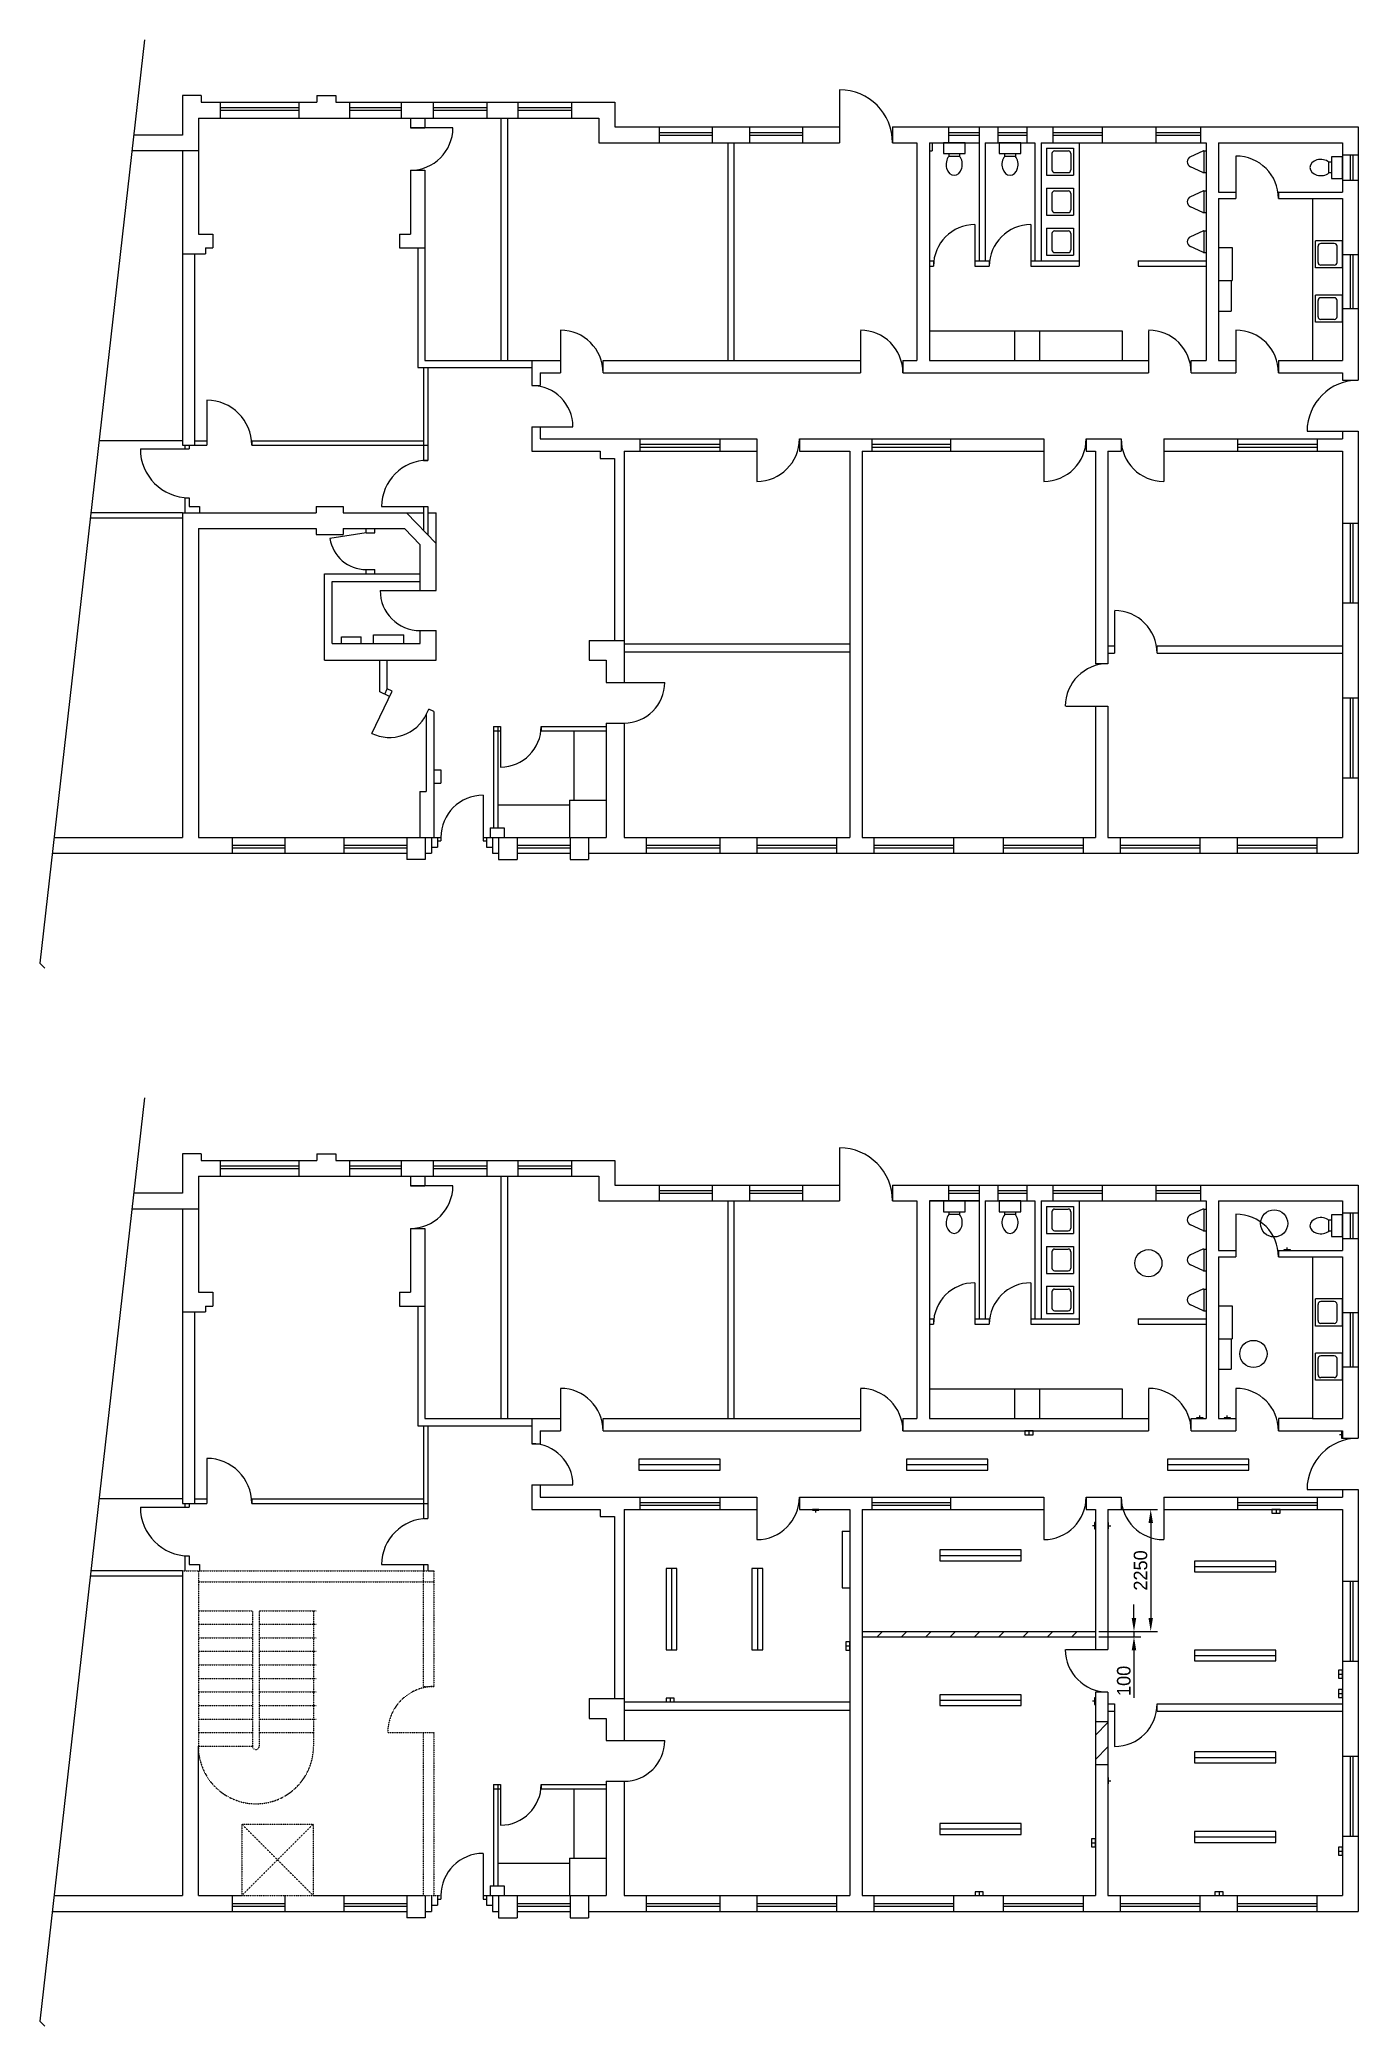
# Model space of a CAD drawing. Header units: millimetres. Extents: x 832 to 25157, y 2811 to 39455.
import ezdxf

# ---------------------------------------------------------------- set-up
doc = ezdxf.new("R2010")
doc.units = ezdxf.units.MM
doc.linetypes.add('DASH1', pattern=[3, 1.5, -1.5])
for name, color, linetype in [("ARCH'S", 5, 'DASH1'), ('Existg', 7, 'Continuous'), ('Mods', 1, 'Continuous')]:
    doc.layers.add(name, color=color, linetype=linetype)
doc.dimstyles.new('ISO-25', dxfattribs={"dimscale": 100, "dimtxt": 2.5, "dimasz": 2.5, "dimexe": 1.25, "dimexo": 0.625, "dimtad": 1, "dimtxsty": 'Standard', "dimcen": 2.5, "dimadec": 0, "dimazin": 0, "dimtfac": 1, "dimtmove": 0, "dimatfit": 3, "dimfxl": 0, "dimarcsym": 0})

msp = doc.modelspace()

# ---------------------------------------------------------------- blocks, each defined once
blk = doc.blocks.new('*D5')
at = {"color": 0, "lineweight": -2}
for p, q in [((20599, 12344), (21453, 12344)), ((21328, 12094), (21328, 10344)), ((20370, 10094), (21453, 10094))]:
    blk.add_line(p, q, dxfattribs=at)
at = {"color": 0}
for points in [[(21287, 12094), (21370, 12094), (21328, 12344)], [(21287, 10344), (21370, 10344), (21328, 10094)]]:
    blk.add_solid(points, dxfattribs=at)
at = {"layer": 'Defpoints', "color": 0}
for p in [(20536, 12344), (20307, 10094), (21328, 10094)]:
    blk.add_point(p, dxfattribs=at)
at = {"color": 0, "insert": (21141, 11219), "char_height": 250, "attachment_point": 5, "rotation": 90}
blk.add_mtext('2250', dxfattribs=at)
blk = doc.blocks.new('*D6')
at = {"color": 0, "lineweight": -2}
for p, q in [((21019, 10344), (21019, 10594)), ((20370, 10094), (21144, 10094)), ((20370, 9994), (21144, 9994)), ((21019, 10094), (21019, 9994)), ((21019, 9744), (21019, 8869))]:
    blk.add_line(p, q, dxfattribs=at)
at = {"color": 0}
for points in [[(20977, 10344), (21061, 10344), (21019, 10094)], [(20977, 9744), (21061, 9744), (21019, 9994)]]:
    blk.add_solid(points, dxfattribs=at)
at = {"layer": 'Defpoints', "color": 0}
for p in [(20307, 10094), (20307, 9994), (21019, 9994)]:
    blk.add_point(p, dxfattribs=at)
at = {"color": 0, "insert": (20832, 9182), "char_height": 250, "attachment_point": 5, "rotation": 90}
blk.add_mtext('100', dxfattribs=at)

# ---------------------------------------------------------------- dimensions: what is measured, and where the dimension line sits
for base, p1, p2, picture, middle in [((21328.341, 10094.233), (20536.187, 12344.233), (20307.187, 10094.233), '*D5', (21140.841, 11219.233)), ((21019.018, 9994.233), (20307.187, 10094.233), (20307.187, 9994.233), '*D6', (20831.518, 9181.733))]:
    dim = msp.add_linear_dim(base=base, p1=p1, p2=p2, angle=90, dimstyle='ISO-25')
    dim.commit()
    dim.dimension.update_dxf_attribs({"geometry": picture, "text_midpoint": middle})

# ---------------------------------------------------------------- hatches: boundary and pattern name
at = {"layer": 'Mods'}
h = msp.add_hatch(dxfattribs=at)
h.set_pattern_fill('ANSI31', color=256, scale=100, style=0)
h.paths.add_polyline_path([(16003.187, 10094.233), (20307.187, 10094.233), (20307.187, 9994.233), (16003.187, 9994.233)])
h = msp.add_hatch(dxfattribs=at)
h.set_pattern_fill('ANSI31', color=256, scale=100, style=0)
h.paths.add_polyline_path([(20536.187, 8425.733), (20307.187, 8425.733), (20307.187, 7640.733), (20536.187, 7640.733)])

# ---------------------------------------------------------------- linework, layer by layer
for p, q in [((2766.935, 39454.995), (831.975, 22422.039)), ((15588.187, 38532.08), (15588.187, 37554.08)), ((3813.187, 38425.08), (3466.187, 38425.08)), ((3466.187, 38425.08), (3466.187, 37695.08)), ((3813.187, 38425.08), (3813.187, 38303.08)), ((3813.187, 38303.08), (5945.187, 38303.08)), ((4159.187, 38303.08), (4159.187, 38011.08)), ((4159.187, 38203.08), (5609.187, 38203.08)), ((4159.187, 38153.08), (5609.187, 38153.08)), ((5609.187, 38303.08), (5609.187, 38011.08)), ((5945.187, 38425.08), (6295.187, 38425.08)), ((5945.187, 38425.08), (5945.187, 38303.08)), ((6295.187, 38425.08), (6295.187, 38303.08)), ((6295.187, 38303.08), (11441.187, 38303.08)), ((6544.187, 38303.08), (6544.187, 38011.08)), ((6544.187, 38203.08), (7499.187, 38203.08)), ((6544.187, 38153.08), (7499.187, 38153.08)), ((7499.187, 38303.08), (7499.187, 38011.08)), ((8088.187, 38303.08), (8088.187, 38011.08)), ((8088.187, 38203.08), (9078.187, 38203.08)), ((8088.187, 38153.08), (9078.187, 38153.08)), ((9078.187, 38303.08), (9078.187, 38011.08)), ((9651.187, 38303.08), (9651.187, 38011.08)), ((9651.187, 38203.08), (10641.187, 38203.08)), ((9651.187, 38153.08), (10641.187, 38153.08)), ((10641.187, 38303.08), (10641.187, 38011.08)), ((11441.187, 38303.08), (11441.187, 37846.08)), ((3758.187, 38011.08), (11149.187, 38011.08)), ((3758.187, 38011.08), (3758.187, 35871.08)), ((7669.187, 38011.08), (7669.187, 37831.08)), ((8454.187, 37831.08), (7669.187, 37831.08)), ((7669.187, 37831.08), (7938.187, 37831.08)), ((7938.187, 38011.08), (7938.187, 37831.08)), ((9338.187, 38011.08), (9338.187, 33541.08)), ((9459.187, 38011.08), (9459.187, 33541.08)), ((11149.187, 38011.08), (11149.187, 37554.08)), ((11441.187, 37846.08), (15588.187, 37846.08)), ((12262.187, 37846.08), (12262.187, 37554.08)), ((12262.187, 37746.08), (13240.187, 37746.08)), ((13240.187, 37846.08), (13240.187, 37554.08)), ((13925.187, 37846.08), (13925.187, 37554.08)), ((13925.187, 37746.08), (14903.187, 37746.08)), ((14903.187, 37846.08), (14903.187, 37554.08)), ((16566.187, 37846.08), (25157.187, 37846.08)), ((16566.187, 37846.08), (16566.187, 37554.08)), ((17600.187, 37846.08), (17600.187, 37554.08)), ((17600.187, 37746.08), (18160.187, 37746.08)), ((18160.187, 37846.08), (18160.187, 35379.08)), ((18505.187, 37846.08), (18505.187, 37554.08)), ((18505.187, 37746.08), (19040.187, 37746.08)), ((19040.187, 37846.08), (19040.187, 37554.08)), ((19520.187, 37846.08), (19520.187, 37554.08)), ((19520.187, 37746.08), (20435.187, 37746.08)), ((20435.187, 37846.08), (20435.187, 37554.08)), ((21420.187, 37846.08), (21420.187, 37554.08)), ((21420.187, 37746.08), (22245.187, 37746.08)), ((22245.187, 37846.08), (22245.187, 37554.08)), ((25157.187, 37846.08), (25157.187, 33177.08)), ((3758.187, 37403.08), (2533.836, 37403.08)), ((3466.187, 37695.08), (2567.007, 37695.08)), ((3466.187, 37403.08), (3466.187, 31976.08)), ((11149.187, 37554.08), (15588.187, 37554.08)), ((12262.187, 37696.08), (13240.187, 37696.08)), ((13525.687, 37554.08), (13525.687, 33541.08)), ((13639.687, 37554.08), (13639.687, 33541.08)), ((13925.187, 37696.08), (14903.187, 37696.08)), ((16566.187, 37554.08), (17016.187, 37554.08)), ((17016.187, 37554.08), (17016.187, 33541.08)), ((17245.187, 37554.08), (17245.187, 33541.08)), ((17245.187, 37554.08), (18160.187, 37554.08)), ((17245.187, 37404.08), (17295.187, 37404.08)), ((17295.187, 37554.08), (17295.187, 37404.08)), ((17902.687, 37554.08), (17502.687, 37554.08)), ((17502.687, 37554.08), (17502.687, 37354.08)), ((17600.187, 37696.08), (18160.187, 37696.08)), ((17902.687, 37354.08), (17902.687, 37554.08)), ((18275.187, 37554.08), (18275.187, 35379.08)), ((18275.187, 37554.08), (19190.187, 37554.08)), ((18505.187, 37696.08), (19040.187, 37696.08)), ((18932.687, 37554.08), (18532.687, 37554.08)), ((18532.687, 37554.08), (18532.687, 37354.08)), ((18932.687, 37354.08), (18932.687, 37554.08)), ((19190.187, 37554.08), (19190.187, 35379.08)), ((19305.187, 37554.08), (22350.187, 37554.08)), ((19305.187, 37554.08), (19305.187, 35379.08)), ((19405.187, 37454.08), (19905.187, 37454.08)), ((19405.187, 37454.08), (19405.187, 36954.08)), ((19520.187, 37696.08), (20435.187, 37696.08)), ((19555.187, 37404.08), (19805.187, 37404.08)), ((19905.187, 37454.08), (19905.187, 36954.08)), ((20005.187, 37554.08), (20005.187, 35279.08)), ((21420.187, 37696.08), (22245.187, 37696.08)), ((22290.377, 37399.652), (22059.043, 37295.224)), ((22310.949, 37404.08), (22310.949, 37004.08)), ((22310.949, 37404.08), (22350.187, 37404.08)), ((22350.187, 37554.08), (22350.187, 33541.08)), ((22579.187, 37554.08), (24865.187, 37554.08)), ((22579.187, 37554.08), (22579.187, 36640.08)), ((24865.187, 37554.08), (24865.187, 36640.08)), ((7669.187, 37046.08), (7669.187, 35871.08)), ((7669.187, 37046.08), (7938.187, 37046.08)), ((7938.187, 37046.08), (7938.187, 33541.08)), ((17502.687, 37354.08), (17902.687, 37354.08)), ((17602.687, 37354.08), (17602.687, 37304.08)), ((17802.687, 37304.08), (17602.687, 37304.08)), ((17802.687, 37354.08), (17802.687, 37304.08)), ((18532.687, 37354.08), (18932.687, 37354.08)), ((18632.687, 37354.08), (18632.687, 37304.08)), ((18832.687, 37304.08), (18632.687, 37304.08)), ((18832.687, 37354.08), (18832.687, 37304.08)), ((19505.187, 37354.08), (19505.187, 37054.08)), ((19855.187, 37354.08), (19855.187, 37054.08)), ((22290.377, 37008.508), (22059.043, 37112.936)), ((22350.187, 37354.08), (22350.187, 37054.08)), ((22350.187, 37304.08), (22350.187, 37104.08)), ((22900.187, 37310.08), (22900.187, 36525.08)), ((24665.187, 37197.08), (24615.187, 37197.08)), ((24615.187, 36997.08), (24615.187, 37197.08)), ((24865.187, 37297.08), (24665.187, 37297.08)), ((24665.187, 37297.08), (24665.187, 36897.08)), ((24865.187, 37332.08), (25157.187, 37332.08)), ((24865.187, 36897.08), (24865.187, 37297.08)), ((25007.187, 37332.08), (25007.187, 36862.08)), ((25057.187, 37332.08), (25057.187, 36862.08)), ((19405.187, 36954.08), (19905.187, 36954.08)), ((19405.187, 36716.58), (19405.187, 36216.58)), ((19405.187, 36716.58), (19905.187, 36716.58)), ((19555.187, 37004.08), (19805.187, 37004.08)), ((19555.187, 36666.58), (19805.187, 36666.58)), ((19905.187, 36716.58), (19905.187, 36216.58)), ((22290.377, 36662.152), (22059.043, 36557.724)), ((22310.949, 37004.08), (22350.187, 37004.08)), ((22310.949, 36666.58), (22310.949, 36266.58)), ((22310.949, 36666.58), (22350.187, 36666.58)), ((24665.187, 36997.08), (24615.187, 36997.08)), ((24665.187, 36897.08), (24865.187, 36897.08)), ((24865.187, 36862.08), (25157.187, 36862.08)), ((19505.187, 36616.58), (19505.187, 36316.58)), ((19855.187, 36616.58), (19855.187, 36316.58)), ((22290.377, 36271.008), (22059.043, 36375.436)), ((22350.187, 36616.58), (22350.187, 36316.58)), ((22579.187, 36640.08), (22900.187, 36640.08)), ((22579.187, 36525.08), (22579.187, 33541.08)), ((22579.187, 36525.08), (22900.187, 36525.08)), ((23685.187, 36640.08), (24865.187, 36640.08)), ((23685.187, 36640.08), (23685.187, 36525.08)), ((23685.187, 36525.08), (24865.187, 36525.08)), ((24315.187, 36525.08), (24315.187, 33541.08)), ((24865.187, 36525.08), (24865.187, 33541.08)), ((18085.187, 36044.08), (18085.187, 35279.08)), ((19115.187, 36044.08), (19115.187, 35279.08)), ((19405.187, 36216.58), (19905.187, 36216.58)), ((19405.187, 35979.08), (19905.187, 35979.08)), ((19405.187, 35979.08), (19405.187, 35479.08)), ((19555.187, 36266.58), (19805.187, 36266.58)), ((19555.187, 35929.08), (19805.187, 35929.08)), ((19905.187, 35979.08), (19905.187, 35479.08)), ((22290.377, 35924.652), (22059.043, 35820.224)), ((22310.949, 36266.58), (22350.187, 36266.58)), ((22310.949, 35929.08), (22310.949, 35529.08)), ((22310.949, 35929.08), (22350.187, 35929.08)), ((3758.187, 35871.08), (4028.187, 35871.08)), ((3893.187, 35616.08), (4028.187, 35616.08)), ((3893.187, 35616.08), (3893.187, 35506.08)), ((4028.187, 35871.08), (4028.187, 35616.08)), ((7469.187, 35871.08), (7669.187, 35871.08)), ((7469.187, 35871.08), (7469.187, 35616.08)), ((7469.187, 35616.08), (7938.187, 35616.08)), ((7809.187, 35616.08), (7809.187, 33406.08)), ((19505.187, 35879.08), (19505.187, 35579.08)), ((19855.187, 35879.08), (19855.187, 35579.08)), ((22290.377, 35533.508), (22059.043, 35637.936)), ((22350.187, 35879.08), (22350.187, 35579.08)), ((22579.187, 35621.08), (22829.187, 35621.08)), ((22829.187, 35621.08), (22829.187, 35011.08)), ((24865.187, 35746.08), (24365.187, 35746.08)), ((24365.187, 35246.08), (24365.187, 35746.08)), ((24415.187, 35346.08), (24415.187, 35646.08)), ((24715.187, 35696.08), (24465.187, 35696.08)), ((24765.187, 35346.08), (24765.187, 35646.08)), ((24865.187, 35246.08), (24865.187, 35746.08)), ((3466.187, 35506.08), (3893.187, 35506.08)), ((3688.187, 35506.08), (3688.187, 31976.08)), ((17245.187, 35379.08), (17320.187, 35379.08)), ((17245.187, 35279.08), (17320.187, 35279.08)), ((17320.187, 35379.08), (17320.187, 35279.08)), ((18085.187, 35379.08), (18350.187, 35379.08)), ((18085.187, 35279.08), (18350.187, 35279.08)), ((18350.187, 35379.08), (18350.187, 35279.08)), ((19115.187, 35379.08), (20005.187, 35379.08)), ((19115.187, 35279.08), (20005.187, 35279.08)), ((19405.187, 35479.08), (19905.187, 35479.08)), ((19555.187, 35529.08), (19805.187, 35529.08)), ((21095.187, 35379.08), (22350.187, 35379.08)), ((21095.187, 35379.08), (21095.187, 35279.08)), ((21095.187, 35279.08), (22350.187, 35279.08)), ((22310.949, 35529.08), (22350.187, 35529.08)), ((24865.187, 35246.08), (24365.187, 35246.08)), ((24715.187, 35296.08), (24465.187, 35296.08)), ((24865.187, 35496.08), (25157.187, 35496.08)), ((25007.187, 35496.08), (25007.187, 34496.08)), ((25057.187, 35496.08), (25057.187, 34496.08)), ((22579.187, 35011.08), (22829.187, 35011.08)), ((22814.187, 35011.08), (22814.187, 34451.08)), ((22579.187, 34451.08), (22814.187, 34451.08)), ((24865.187, 34746.08), (24365.187, 34746.08)), ((24365.187, 34246.08), (24365.187, 34746.08)), ((24415.187, 34346.08), (24415.187, 34646.08)), ((24715.187, 34696.08), (24465.187, 34696.08)), ((24765.187, 34346.08), (24765.187, 34646.08)), ((24865.187, 34246.08), (24865.187, 34746.08)), ((24865.187, 34496.08), (25157.187, 34496.08)), ((10439.187, 34097.08), (10439.187, 33312.08)), ((15971.187, 34086.08), (15971.187, 33312.08)), ((17245.187, 34086.08), (20800.187, 34086.08)), ((18815.187, 34086.08), (18815.187, 33541.08)), ((19275.187, 34086.08), (19275.187, 33541.08)), ((20800.187, 34086.08), (20800.187, 33541.08)), ((21290.187, 34086.08), (21290.187, 33312.08)), ((22900.187, 34097.08), (22900.187, 33312.08)), ((24865.187, 34246.08), (24365.187, 34246.08)), ((24715.187, 34296.08), (24465.187, 34296.08)), ((7809.187, 33406.08), (9909.187, 33406.08)), ((7909.187, 33406.08), (7909.187, 31696.08)), ((7938.187, 33541.08), (10439.187, 33541.08)), ((7989.187, 33406.08), (7989.187, 31696.08)), ((9909.187, 33541.08), (9909.187, 33076.08)), ((9909.187, 33406.08), (9909.187, 33076.08)), ((10439.187, 33541.08), (10439.187, 33312.08)), ((11224.187, 33541.08), (15971.187, 33541.08)), ((11224.187, 33312.08), (11224.187, 33541.08)), ((16756.187, 33541.08), (17016.187, 33541.08)), ((16756.187, 33541.08), (16756.187, 33312.08)), ((17245.187, 33541.08), (21290.187, 33541.08)), ((22075.187, 33541.08), (22350.187, 33541.08)), ((22075.187, 33312.08), (22075.187, 33541.08)), ((22579.187, 33541.08), (22900.187, 33541.08)), ((23685.187, 33541.08), (24865.187, 33541.08)), ((23685.187, 33541.08), (23685.187, 33312.08)), ((9909.187, 33076.08), (10065.187, 33076.08)), ((10065.187, 33312.08), (10439.187, 33312.08)), ((10065.187, 33312.08), (10065.187, 33076.08)), ((11224.187, 33312.08), (15971.187, 33312.08)), ((16756.187, 33312.08), (21290.187, 33312.08)), ((22075.187, 33312.08), (22900.187, 33312.08)), ((23685.187, 33312.08), (24865.187, 33312.08)), ((24865.187, 33312.08), (24865.187, 33177.08)), ((24865.187, 33177.08), (25157.187, 33177.08)), ((3913.187, 32806.08), (3913.187, 31976.08)), ((9909.187, 32316.08), (10669.187, 32316.08)), ((9909.187, 32316.08), (9909.187, 32092.08)), ((10065.187, 32316.08), (10065.187, 32092.08)), ((3466.187, 32056.08), (1926.412, 32056.08)), ((2688.187, 31906.08), (3588.187, 31906.08)), ((3466.187, 31976.08), (3913.187, 31976.08)), ((3508.187, 31976.08), (3508.187, 31906.08)), ((3588.187, 31976.08), (3588.187, 31906.08)), ((3688.187, 32056.08), (3913.187, 32056.08)), ((4743.187, 32056.08), (7909.187, 32056.08)), ((4743.187, 32056.08), (4743.187, 31976.08)), ((4743.187, 31976.08), (7989.187, 31976.08)), ((9909.187, 32092.08), (9909.187, 31863.08)), ((10065.187, 32092.08), (14061.187, 32092.08)), ((11903.187, 32092.08), (11903.187, 31863.08)), ((11903.187, 31992.08), (13376.187, 31992.08)), ((11903.187, 31942.08), (13376.187, 31942.08)), ((13376.187, 32092.08), (13376.187, 31863.08)), ((14061.187, 32092.08), (14061.187, 31307.08)), ((14061.187, 32092.08), (14061.187, 31863.08)), ((14846.187, 32092.08), (19353.187, 32092.08)), ((14846.187, 32092.08), (14846.187, 31863.08)), ((16183.187, 32092.08), (16183.187, 31863.08)), ((16183.187, 31992.08), (17633.187, 31992.08)), ((16183.187, 31942.08), (17633.187, 31942.08)), ((17633.187, 32092.08), (17633.187, 31863.08)), ((19353.187, 32092.08), (19353.187, 31307.08)), ((19353.187, 32092.08), (19353.187, 31863.08)), ((20138.187, 32092.08), (20782.187, 32092.08)), ((20138.187, 32092.08), (20138.187, 31863.08)), ((20782.187, 32092.08), (20782.187, 31863.08)), ((21567.187, 32092.08), (24865.187, 32092.08)), ((21567.187, 32092.08), (21567.187, 31307.08)), ((22927.187, 32092.08), (22927.187, 31863.08)), ((22927.187, 31992.08), (24400.187, 31992.08)), ((22927.187, 31942.08), (24400.187, 31942.08)), ((24212.187, 32232.08), (25157.187, 32232.08)), ((24400.187, 32092.08), (24400.187, 31863.08)), ((24865.187, 32232.08), (24865.187, 32092.08)), ((25157.187, 32232.08), (25157.187, 24447.58)), ((7909.187, 31696.08), (7989.187, 31696.08)), ((9909.187, 31863.08), (11169.187, 31863.08)), ((11169.187, 31863.08), (11169.187, 31733.08)), ((11169.187, 31733.08), (11438.187, 31733.08)), ((11438.187, 31733.08), (11438.187, 28374.58)), ((11613.187, 31863.08), (14061.187, 31863.08)), ((11613.187, 31863.08), (11613.187, 27599.58)), ((14846.187, 31863.08), (15774.187, 31863.08)), ((15774.187, 31863.08), (15774.187, 24739.58)), ((16003.187, 31863.08), (16003.187, 24739.58)), ((16003.187, 31863.08), (19353.187, 31863.08)), ((20138.187, 31863.08), (20307.187, 31863.08)), ((20307.187, 31863.08), (20307.187, 27944.58)), ((20536.187, 31863.08), (20536.187, 27944.58)), ((20536.187, 31863.08), (20782.187, 31863.08)), ((21567.187, 31863.08), (24865.187, 31863.08)), ((24865.187, 31863.08), (24865.187, 24739.58)), ((3508.187, 31006.08), (3508.187, 30731.08)), ((3508.187, 31006.08), (3588.187, 31006.08)), ((3588.187, 31006.08), (3588.187, 30846.08)), ((3588.187, 30846.08), (3778.187, 30846.08)), ((3778.187, 30846.08), (3778.187, 30731.08)), ((5929.187, 30846.08), (6429.187, 30846.08)), ((5929.187, 30846.08), (5929.187, 30731.08)), ((6429.187, 30846.08), (6429.187, 30731.08)), ((7139.187, 30846.08), (7989.187, 30846.08)), ((7909.187, 30846.08), (7909.187, 30406.86)), ((7989.187, 30846.08), (7989.187, 30323.19)), ((3466.187, 30631.08), (1764.53, 30631.08)), ((3466.187, 30731.08), (1775.89, 30731.08)), ((3466.187, 30731.08), (5929.187, 30731.08)), ((3466.187, 30731.08), (3466.187, 24739.58)), ((3758.187, 30439.08), (5929.187, 30439.08)), ((3758.187, 30439.08), (3758.187, 24739.58)), ((5929.187, 30439.08), (5929.187, 30331.08)), ((6429.187, 30731.08), (7909.187, 30731.08)), ((6429.187, 30439.08), (7564.187, 30439.08)), ((6429.187, 30439.08), (6429.187, 30331.08)), ((6854.187, 30359.08), (6854.187, 30439.08)), ((7014.187, 30359.08), (7014.187, 30439.08)), ((7852.187, 30137.869), (7564.187, 30439.08)), ((8144.187, 30161.08), (7599.187, 30731.08)), ((7989.187, 30731.08), (8144.187, 30731.08)), ((8144.187, 29296.08), (8144.187, 30731.08)), ((24865.187, 30538.08), (25157.187, 30538.08)), ((25007.187, 30538.08), (25007.187, 29065.08)), ((25057.187, 30538.08), (25057.187, 29065.08)), ((5929.187, 30331.08), (6429.187, 30331.08)), ((6854.187, 30359.08), (6184.168, 30255.352)), ((6854.187, 30359.08), (7014.187, 30359.08)), ((7852.187, 29296.08), (7852.187, 30137.869)), ((6084.187, 28009.58), (6084.187, 29601.08)), ((6084.187, 29601.08), (7852.187, 29601.08)), ((6224.187, 28318.08), (6224.187, 29461.08)), ((6224.187, 29461.08), (7852.187, 29461.08)), ((6854.187, 29681.08), (7014.187, 29681.08)), ((6854.187, 29601.08), (6854.187, 29681.08)), ((7014.187, 29601.08), (7014.187, 29681.08)), ((7112.187, 29296.08), (8144.187, 29296.08)), ((24865.187, 29065.08), (25157.187, 29065.08)), ((20661.187, 28913.58), (20661.187, 28139.58)), ((6224.187, 28318.08), (7852.187, 28318.08)), ((6402.187, 28318.08), (6402.187, 28443.08)), ((6402.187, 28443.08), (6762.187, 28443.08)), ((6762.187, 28318.08), (6762.187, 28443.08)), ((6992.187, 28318.08), (6992.187, 28478.08)), ((6992.187, 28478.08), (7552.187, 28478.08)), ((7552.187, 28318.08), (7552.187, 28478.08)), ((7852.187, 28556.08), (8144.187, 28556.08)), ((7852.187, 28318.08), (7852.187, 28556.08)), ((8144.187, 28009.58), (8144.187, 28556.08)), ((10968.187, 28374.58), (11613.187, 28374.58)), ((10968.187, 28374.58), (10968.187, 28009.58)), ((11613.187, 28313.08), (15774.187, 28313.08)), ((20536.187, 28275.08), (20661.187, 28275.08)), ((20661.187, 28275.08), (20661.187, 28139.58)), ((21446.187, 28275.08), (24865.187, 28275.08)), ((21446.187, 28139.58), (21446.187, 28275.08)), ((6084.187, 28009.58), (8144.187, 28009.58)), ((7104.187, 27426.08), (7104.187, 28009.58)), ((7244.187, 27481.08), (7244.187, 28009.58)), ((10968.187, 28009.58), (11283.187, 28009.58)), ((11283.187, 28009.58), (11283.187, 27599.58)), ((11613.187, 28163.08), (15774.187, 28163.08)), ((20536.187, 27944.58), (20307.187, 27944.58)), ((20536.187, 28139.58), (20661.187, 28139.58)), ((21446.187, 28139.58), (24865.187, 28139.58)), ((11283.187, 27599.58), (12363.187, 27599.58)), ((6957.547, 26660.701), (7334.167, 27437.451)), ((7285.927, 27337.96), (7104.187, 27426.08)), ((7195.947, 27381.589), (7244.187, 27481.08)), ((7334.167, 27437.451), (7244.187, 27481.08)), ((19762.187, 27159.58), (20536.187, 27159.58)), ((20307.187, 27159.58), (20536.187, 27159.58)), ((20307.187, 27159.58), (20307.187, 24739.58)), ((20536.187, 27159.58), (20536.187, 24739.58)), ((24865.187, 27312.58), (25157.187, 27312.58)), ((25007.187, 27312.58), (25007.187, 25839.58)), ((25057.187, 27312.58), (25057.187, 25839.58)), ((7963.187, 27009.58), (8011.426, 27109.071)), ((7963.187, 27009.58), (7963.187, 25589.58)), ((8103.187, 27064.58), (8011.426, 27109.071)), ((8103.187, 27064.58), (8103.187, 24739.58)), ((9203.187, 26789.58), (9203.187, 24919.58)), ((9203.187, 26789.58), (9333.187, 26789.58)), ((9283.187, 26789.58), (9283.187, 24919.58)), ((9333.187, 26789.58), (9333.187, 26039.58)), ((10083.187, 26789.58), (11283.187, 26789.58)), ((10083.187, 26789.58), (10083.187, 26709.58)), ((11283.187, 26849.58), (11283.187, 24739.58)), ((11283.187, 26849.58), (11613.187, 26849.58)), ((11613.187, 26849.58), (11613.187, 24739.58)), ((9203.187, 26709.58), (9333.187, 26709.58)), ((10083.187, 26709.58), (11283.187, 26709.58)), ((10683.187, 26709.58), (10683.187, 25429.58)), ((8103.187, 25984.58), (8233.187, 25984.58)), ((8103.187, 25739.58), (8233.187, 25739.58)), ((8233.187, 25984.58), (8233.187, 25739.58)), ((24865.187, 25839.58), (25157.187, 25839.58)), ((7843.187, 25589.58), (7843.187, 24739.58)), ((7843.187, 25589.58), (7963.187, 25589.58)), ((9013.187, 25519.58), (9013.187, 24677.58)), ((9283.187, 25339.58), (10603.187, 25339.58)), ((10603.187, 25429.58), (11283.187, 25429.58)), ((10603.187, 25429.58), (10603.187, 24739.58)), ((9143.187, 24919.58), (9398.187, 24919.58)), ((9143.187, 24919.58), (9143.187, 24739.58)), ((9398.187, 24919.58), (9398.187, 24739.58)), ((1095.25, 24739.58), (3466.187, 24739.58)), ((3758.187, 24739.58), (8233.187, 24739.58)), ((4383.187, 24739.58), (4383.187, 24447.58)), ((4383.187, 24597.58), (5353.187, 24597.58)), ((5353.187, 24739.58), (5353.187, 24447.58)), ((6443.187, 24739.58), (6443.187, 24447.58)), ((6443.187, 24597.58), (7603.187, 24597.58)), ((7603.187, 24739.58), (7603.187, 24332.58)), ((7943.187, 24739.58), (7943.187, 24332.58)), ((8058.187, 24739.58), (8058.187, 24447.58)), ((8058.187, 24562.58), (8173.187, 24562.58)), ((8173.187, 24739.58), (8173.187, 24562.58)), ((8173.187, 24677.58), (8233.187, 24677.58)), ((8233.187, 24739.58), (8233.187, 24677.58)), ((9013.187, 24739.58), (11283.187, 24739.58)), ((9013.187, 24677.58), (9073.187, 24677.58)), ((9073.187, 24739.58), (9073.187, 24562.58)), ((9073.187, 24562.58), (9183.187, 24562.58)), ((9183.187, 24739.58), (9183.187, 24447.58)), ((9298.187, 24739.58), (9298.187, 24332.58)), ((9638.187, 24739.58), (9638.187, 24332.58)), ((9638.187, 24597.58), (10618.187, 24597.58)), ((10618.187, 24739.58), (10618.187, 24332.58)), ((10958.187, 24739.58), (10958.187, 24332.58)), ((11613.187, 24739.58), (15774.187, 24739.58)), ((12018.187, 24739.58), (12018.187, 24447.58)), ((12018.187, 24597.58), (13376.187, 24597.58)), ((13376.187, 24739.58), (13376.187, 24447.58)), ((14061.187, 24739.58), (14061.187, 24447.58)), ((14061.187, 24597.58), (15534.187, 24597.58)), ((15534.187, 24739.58), (15534.187, 24447.58)), ((16003.187, 24739.58), (20307.187, 24739.58)), ((16219.187, 24739.58), (16219.187, 24447.58)), ((16219.187, 24597.58), (17692.187, 24597.58)), ((17692.187, 24739.58), (17692.187, 24447.58)), ((18606.187, 24739.58), (18606.187, 24447.58)), ((18606.187, 24597.58), (20079.187, 24597.58)), ((20079.187, 24739.58), (20079.187, 24447.58)), ((20536.187, 24739.58), (24865.187, 24739.58)), ((20764.187, 24739.58), (20764.187, 24447.58)), ((20764.187, 24597.58), (22237.187, 24597.58)), ((22237.187, 24739.58), (22237.187, 24447.58)), ((22922.187, 24739.58), (22922.187, 24447.58)), ((22922.187, 24597.58), (24395.187, 24597.58)), ((24395.187, 24739.58), (24395.187, 24447.58)), ((1062.079, 24447.58), (7603.187, 24447.58)), ((4383.187, 24547.58), (5353.187, 24547.58)), ((6443.187, 24547.58), (7603.187, 24547.58)), ((7943.187, 24332.58), (7603.187, 24332.58)), ((7943.187, 24447.58), (8058.187, 24447.58)), ((9183.187, 24447.58), (9298.187, 24447.58)), ((9298.187, 24332.58), (9638.187, 24332.58)), ((9638.187, 24547.58), (10618.187, 24547.58)), ((9638.187, 24447.58), (10618.187, 24447.58)), ((10618.187, 24332.58), (10958.187, 24332.58)), ((10958.187, 24447.58), (25157.187, 24447.58)), ((12018.187, 24547.58), (13376.187, 24547.58)), ((14061.187, 24547.58), (15534.187, 24547.58)), ((16219.187, 24547.58), (17692.187, 24547.58)), ((18606.187, 24547.58), (20079.187, 24547.58)), ((20764.187, 24547.58), (22237.187, 24547.58)), ((22922.187, 24547.58), (24395.187, 24547.58)), ((831.975, 22422.039), (924.116, 22329.969)), ((2766.935, 19936.148), (831.975, 2903.192)), ((3466.187, 18906.233), (3466.187, 18176.233)), ((3813.187, 18906.233), (3466.187, 18906.233)), ((3813.187, 18906.233), (3813.187, 18784.233)), ((3813.187, 18784.233), (5945.187, 18784.233)), ((4159.187, 18784.233), (4159.187, 18492.233)), ((5609.187, 18784.233), (5609.187, 18492.233)), ((5945.187, 18906.233), (6295.187, 18906.233)), ((5945.187, 18906.233), (5945.187, 18784.233)), ((6295.187, 18906.233), (6295.187, 18784.233)), ((6295.187, 18784.233), (11441.187, 18784.233)), ((6544.187, 18784.233), (6544.187, 18492.233)), ((7499.187, 18784.233), (7499.187, 18492.233)), ((8088.187, 18784.233), (8088.187, 18492.233)), ((9078.187, 18784.233), (9078.187, 18492.233)), ((9651.187, 18784.233), (9651.187, 18492.233)), ((10641.187, 18784.233), (10641.187, 18492.233)), ((11441.187, 18784.233), (11441.187, 18327.233)), ((15588.187, 19013.233), (15588.187, 18035.233)), ((3758.187, 18492.233), (11149.187, 18492.233)), ((3758.187, 18492.233), (3758.187, 16352.233)), ((4159.187, 18684.233), (5609.187, 18684.233)), ((4159.187, 18634.233), (5609.187, 18634.233)), ((6544.187, 18684.233), (7499.187, 18684.233)), ((6544.187, 18634.233), (7499.187, 18634.233)), ((7669.187, 18492.233), (7669.187, 18312.233)), ((7938.187, 18492.233), (7938.187, 18312.233)), ((8088.187, 18684.233), (9078.187, 18684.233)), ((8088.187, 18634.233), (9078.187, 18634.233)), ((9338.187, 18492.233), (9338.187, 14022.233)), ((9459.187, 18492.233), (9459.187, 14022.233)), ((9651.187, 18684.233), (10641.187, 18684.233)), ((9651.187, 18634.233), (10641.187, 18634.233)), ((11149.187, 18492.233), (11149.187, 18035.233)), ((11441.187, 18327.233), (15588.187, 18327.233)), ((12262.187, 18327.233), (12262.187, 18035.233)), ((13240.187, 18327.233), (13240.187, 18035.233)), ((13925.187, 18327.233), (13925.187, 18035.233)), ((14903.187, 18327.233), (14903.187, 18035.233)), ((16566.187, 18327.233), (16566.187, 18035.233)), ((16566.187, 18327.233), (17625.187, 18327.233)), ((17600.187, 18327.233), (17600.187, 18035.233)), ((17625.187, 18327.233), (18160.187, 18327.233)), ((18160.187, 18327.233), (18160.187, 15860.233)), ((18160.187, 18327.233), (25157.187, 18327.233)), ((18505.187, 18327.233), (18505.187, 18035.233)), ((19040.187, 18327.233), (19040.187, 18035.233)), ((19520.187, 18327.233), (19520.187, 18035.233)), ((20435.187, 18327.233), (20435.187, 18035.233)), ((21420.187, 18327.233), (21420.187, 18035.233)), ((22245.187, 18327.233), (22245.187, 18035.233)), ((25157.187, 18327.233), (25157.187, 15977.233)), ((3466.187, 18176.233), (2567.007, 18176.233)), ((7669.187, 18312.233), (7938.187, 18312.233)), ((8454.187, 18312.233), (7669.187, 18312.233)), ((11149.187, 18035.233), (15588.187, 18035.233)), ((12262.187, 18227.233), (13240.187, 18227.233)), ((12262.187, 18177.233), (13240.187, 18177.233)), ((13525.687, 18035.233), (13525.687, 14022.233)), ((13639.687, 18035.233), (13639.687, 14022.233)), ((13925.187, 18227.233), (14903.187, 18227.233)), ((13925.187, 18177.233), (14903.187, 18177.233)), ((16566.187, 18035.233), (17016.187, 18035.233)), ((17016.187, 18035.233), (17016.187, 14022.233)), ((17245.187, 18035.233), (17245.187, 15760.233)), ((18160.187, 18035.233), (17245.187, 18035.233)), ((17245.187, 18035.233), (18160.187, 18035.233)), ((17902.687, 18035.233), (17502.687, 18035.233)), ((17502.687, 18035.233), (17502.687, 17835.233)), ((17600.187, 18227.233), (18160.187, 18227.233)), ((17600.187, 18177.233), (18160.187, 18177.233)), ((17902.687, 17835.233), (17902.687, 18035.233)), ((18275.187, 18035.233), (19190.187, 18035.233)), ((18275.187, 18035.233), (18275.187, 15860.233)), ((18275.187, 18035.233), (19190.187, 18035.233)), ((18505.187, 18227.233), (19040.187, 18227.233)), ((18505.187, 18177.233), (19040.187, 18177.233)), ((18932.687, 18035.233), (18532.687, 18035.233)), ((18532.687, 18035.233), (18532.687, 17835.233)), ((18932.687, 17835.233), (18932.687, 18035.233)), ((19190.187, 18035.233), (19190.187, 15860.233)), ((19305.187, 18035.233), (19305.187, 15860.233)), ((19305.187, 18035.233), (22350.187, 18035.233)), ((19520.187, 18227.233), (20435.187, 18227.233)), ((19520.187, 18177.233), (20435.187, 18177.233)), ((20005.187, 18035.233), (20005.187, 15760.233)), ((21420.187, 18227.233), (22245.187, 18227.233)), ((21420.187, 18177.233), (22245.187, 18177.233)), ((22350.187, 18035.233), (22350.187, 14022.233)), ((22579.187, 18035.233), (22579.187, 17121.233)), ((22579.187, 18035.233), (24865.187, 18035.233)), ((24865.187, 18035.233), (24865.187, 17121.233)), ((3758.187, 17884.233), (2533.836, 17884.233)), ((3466.187, 17884.233), (3466.187, 12457.233)), ((17502.687, 17835.233), (17902.687, 17835.233)), ((17602.687, 17835.233), (17602.687, 17785.233)), ((17802.687, 17785.233), (17602.687, 17785.233)), ((17802.687, 17835.233), (17802.687, 17785.233)), ((18532.687, 17835.233), (18932.687, 17835.233)), ((18632.687, 17835.233), (18632.687, 17785.233)), ((18832.687, 17785.233), (18632.687, 17785.233)), ((18832.687, 17835.233), (18832.687, 17785.233)), ((19405.187, 17935.233), (19405.187, 17435.233)), ((19405.187, 17935.233), (19905.187, 17935.233)), ((19505.187, 17835.233), (19505.187, 17535.233)), ((19555.187, 17885.233), (19805.187, 17885.233)), ((19855.187, 17835.233), (19855.187, 17535.233)), ((19905.187, 17935.233), (19905.187, 17435.233)), ((22290.377, 17880.805), (22059.043, 17776.377)), ((22290.377, 17489.661), (22059.043, 17594.089)), ((22310.949, 17885.233), (22350.187, 17885.233)), ((22310.949, 17885.233), (22310.949, 17485.233)), ((22350.187, 17835.233), (22350.187, 17535.233)), ((22350.187, 17785.233), (22350.187, 17585.233)), ((22900.187, 17791.233), (22900.187, 17006.233)), ((24665.187, 17678.233), (24615.187, 17678.233)), ((24615.187, 17478.233), (24615.187, 17678.233)), ((24665.187, 17778.233), (24665.187, 17378.233)), ((24865.187, 17778.233), (24665.187, 17778.233)), ((24865.187, 17813.233), (25157.187, 17813.233)), ((24865.187, 17378.233), (24865.187, 17778.233)), ((25007.187, 17813.233), (25007.187, 17343.233)), ((25007.187, 17688.233), (25007.187, 17468.233)), ((25057.187, 17813.233), (25057.187, 17343.233)), ((7669.187, 17527.233), (7938.187, 17527.233)), ((7669.187, 17527.233), (7669.187, 16352.233)), ((7938.187, 17527.233), (7938.187, 14022.233)), ((19405.187, 17435.233), (19905.187, 17435.233)), ((19555.187, 17485.233), (19805.187, 17485.233)), ((22310.949, 17485.233), (22350.187, 17485.233)), ((24665.187, 17478.233), (24615.187, 17478.233)), ((24665.187, 17378.233), (24865.187, 17378.233)), ((24865.187, 17343.233), (25157.187, 17343.233)), ((19405.187, 17197.733), (19905.187, 17197.733)), ((19405.187, 17197.733), (19405.187, 16697.733)), ((19505.187, 17097.733), (19505.187, 16797.733)), ((19555.187, 17147.733), (19805.187, 17147.733)), ((19855.187, 17097.733), (19855.187, 16797.733)), ((19905.187, 17197.733), (19905.187, 16697.733)), ((22290.377, 17143.305), (22059.043, 17038.877)), ((22290.377, 16752.161), (22059.043, 16856.589)), ((22310.949, 17147.733), (22350.187, 17147.733)), ((22310.949, 17147.733), (22310.949, 16747.733)), ((22350.187, 17097.733), (22350.187, 16797.733)), ((22579.187, 17121.233), (22900.187, 17121.233)), ((22579.187, 17006.233), (22900.187, 17006.233)), ((22579.187, 17006.233), (22579.187, 14022.233)), ((23685.187, 17121.233), (23685.187, 17006.233)), ((23685.187, 17121.233), (24865.187, 17121.233)), ((23685.187, 17006.233), (24865.187, 17006.233)), ((24315.187, 17006.233), (24315.187, 14022.233)), ((24865.187, 17006.233), (24865.187, 14977.233)), ((24865.187, 17006.233), (24865.187, 14022.233)), ((18085.187, 16525.233), (18085.187, 15760.233)), ((19115.187, 16525.233), (19115.187, 15760.233)), ((19405.187, 16697.733), (19905.187, 16697.733)), ((19555.187, 16747.733), (19805.187, 16747.733)), ((22310.949, 16747.733), (22350.187, 16747.733)), ((3758.187, 16352.233), (4028.187, 16352.233)), ((4028.187, 16352.233), (4028.187, 16097.233)), ((7469.187, 16352.233), (7469.187, 16097.233)), ((7469.187, 16352.233), (7669.187, 16352.233)), ((19405.187, 16460.233), (19405.187, 15960.233)), ((19405.187, 16460.233), (19905.187, 16460.233)), ((19505.187, 16360.233), (19505.187, 16060.233)), ((19555.187, 16410.233), (19805.187, 16410.233)), ((19855.187, 16360.233), (19855.187, 16060.233)), ((19905.187, 16460.233), (19905.187, 15960.233)), ((22290.377, 16405.805), (22059.043, 16301.377)), ((22310.949, 16410.233), (22310.949, 16010.233)), ((22310.949, 16410.233), (22350.187, 16410.233)), ((22350.187, 16360.233), (22350.187, 16060.233)), ((24865.187, 16227.233), (24365.187, 16227.233)), ((24365.187, 15727.233), (24365.187, 16227.233)), ((24415.187, 15827.233), (24415.187, 16127.233)), ((24715.187, 16177.233), (24465.187, 16177.233)), ((24765.187, 15827.233), (24765.187, 16127.233)), ((24865.187, 15727.233), (24865.187, 16227.233)), ((3466.187, 15987.233), (3893.187, 15987.233)), ((3688.187, 15987.233), (3688.187, 12457.233)), ((3893.187, 16097.233), (4028.187, 16097.233)), ((3893.187, 16097.233), (3893.187, 15987.233)), ((7469.187, 16097.233), (7938.187, 16097.233)), ((7809.187, 16097.233), (7809.187, 13887.233)), ((17245.187, 15860.233), (17320.187, 15860.233)), ((17245.187, 15760.233), (17320.187, 15760.233)), ((17320.187, 15860.233), (17320.187, 15760.233)), ((18085.187, 15860.233), (18350.187, 15860.233)), ((18085.187, 15760.233), (18350.187, 15760.233)), ((18350.187, 15860.233), (18350.187, 15760.233)), ((19115.187, 15860.233), (20005.187, 15860.233)), ((19115.187, 15760.233), (20005.187, 15760.233)), ((19405.187, 15960.233), (19905.187, 15960.233)), ((19555.187, 16010.233), (19805.187, 16010.233)), ((21095.187, 15860.233), (22350.187, 15860.233)), ((21095.187, 15860.233), (21095.187, 15760.233)), ((21095.187, 15760.233), (22350.187, 15760.233)), ((22290.377, 16014.661), (22059.043, 16119.089)), ((22310.949, 16010.233), (22350.187, 16010.233)), ((22579.187, 16102.233), (22829.187, 16102.233)), ((22829.187, 16102.233), (22829.187, 15492.233)), ((24715.187, 15777.233), (24465.187, 15777.233)), ((24865.187, 15977.233), (25157.187, 15977.233)), ((24865.187, 15977.233), (25157.187, 15977.233)), ((25007.187, 15977.233), (25007.187, 14977.233)), ((25007.187, 15977.233), (25007.187, 14977.233)), ((25057.187, 15977.233), (25057.187, 14977.233)), ((25057.187, 15977.233), (25057.187, 14977.233)), ((25157.187, 15977.233), (25157.187, 14977.233)), ((22579.187, 15492.233), (22829.187, 15492.233)), ((22814.187, 15492.233), (22814.187, 14932.233)), ((24865.187, 15727.233), (24365.187, 15727.233)), ((24865.187, 15227.233), (24365.187, 15227.233)), ((24365.187, 14727.233), (24365.187, 15227.233)), ((24415.187, 14827.233), (24415.187, 15127.233)), ((24715.187, 15177.233), (24465.187, 15177.233)), ((24765.187, 14827.233), (24765.187, 15127.233)), ((24865.187, 14727.233), (24865.187, 15227.233)), ((22579.187, 14932.233), (22814.187, 14932.233)), ((24865.187, 14727.233), (24365.187, 14727.233)), ((24715.187, 14777.233), (24465.187, 14777.233)), ((24865.187, 14977.233), (24865.187, 14022.233)), ((24865.187, 14977.233), (25157.187, 14977.233)), ((24865.187, 14727.233), (24865.187, 14977.233)), ((24865.187, 14977.233), (25157.187, 14977.233)), ((25157.187, 14977.233), (25157.187, 13658.233)), ((10439.187, 14578.233), (10439.187, 13793.233)), ((15971.187, 14567.233), (15971.187, 13793.233)), ((17245.187, 14567.233), (20800.187, 14567.233)), ((18815.187, 14567.233), (18815.187, 14022.233)), ((19275.187, 14567.233), (19275.187, 14022.233)), ((20800.187, 14567.233), (20800.187, 14022.233)), ((21290.187, 14567.233), (21290.187, 13793.233)), ((22900.187, 14578.233), (22900.187, 13793.233)), ((7938.187, 14022.233), (10439.187, 14022.233)), ((9909.187, 14022.233), (9909.187, 13557.233)), ((10439.187, 14022.233), (10439.187, 13793.233)), ((11224.187, 13793.233), (11224.187, 14022.233)), ((11224.187, 14022.233), (15971.187, 14022.233)), ((16756.187, 14022.233), (16756.187, 13793.233)), ((16756.187, 14022.233), (17016.187, 14022.233)), ((17245.187, 14022.233), (21290.187, 14022.233)), ((22075.187, 13793.233), (22075.187, 14022.233)), ((22075.187, 14022.233), (22350.187, 14022.233)), ((22579.187, 14022.233), (22900.187, 14022.233)), ((23685.187, 14022.233), (23685.187, 13793.233)), ((24315.187, 14022.233), (24865.187, 14022.233)), ((7809.187, 13887.233), (9909.187, 13887.233)), ((7909.187, 13887.233), (7909.187, 12177.233)), ((7989.187, 13887.233), (7989.187, 12177.233)), ((9909.187, 13887.233), (9909.187, 13557.233)), ((10065.187, 13793.233), (10439.187, 13793.233)), ((10065.187, 13793.233), (10065.187, 13557.233)), ((11224.187, 13793.233), (15971.187, 13793.233)), ((16756.187, 13793.233), (21290.187, 13793.233)), ((22075.187, 13793.233), (22900.187, 13793.233)), ((23685.187, 13793.233), (24865.187, 13793.233)), ((24865.187, 13793.233), (24865.187, 13658.233)), ((24865.187, 13658.233), (25157.187, 13658.233)), ((3913.187, 13287.233), (3913.187, 12457.233)), ((9909.187, 13557.233), (10065.187, 13557.233)), ((3466.187, 12537.233), (1926.412, 12537.233)), ((3688.187, 12537.233), (3913.187, 12537.233)), ((4743.187, 12537.233), (4743.187, 12457.233)), ((4743.187, 12537.233), (7909.187, 12537.233)), ((9909.187, 12797.233), (10669.187, 12797.233)), ((9909.187, 12797.233), (9909.187, 12573.233)), ((9909.187, 12573.233), (9909.187, 12344.233)), ((10065.187, 12797.233), (10065.187, 12573.233)), ((10065.187, 12573.233), (14061.187, 12573.233)), ((11903.187, 12573.233), (11903.187, 12344.233)), ((11903.187, 12473.233), (13376.187, 12473.233)), ((13376.187, 12573.233), (13376.187, 12344.233)), ((14061.187, 12573.233), (14061.187, 12344.233)), ((14061.187, 12573.233), (14061.187, 11788.233)), ((14846.187, 12573.233), (14846.187, 12344.233)), ((14846.187, 12573.233), (19353.187, 12573.233)), ((16183.187, 12573.233), (16183.187, 12344.233)), ((16183.187, 12473.233), (17633.187, 12473.233)), ((17633.187, 12573.233), (17633.187, 12344.233)), ((19353.187, 12573.233), (19353.187, 12344.233)), ((19353.187, 12573.233), (19353.187, 11788.233)), ((20138.187, 12573.233), (20138.187, 12344.233)), ((20138.187, 12573.233), (20782.187, 12573.233)), ((20782.187, 12573.233), (20782.187, 12344.233)), ((21567.187, 12573.233), (21567.187, 11788.233)), ((21567.187, 12573.233), (24865.187, 12573.233)), ((22927.187, 12573.233), (22927.187, 12344.233)), ((22927.187, 12473.233), (24400.187, 12473.233)), ((24212.187, 12713.233), (25157.187, 12713.233)), ((24400.187, 12573.233), (24400.187, 12344.233)), ((24865.187, 12713.233), (24865.187, 12573.233)), ((25157.187, 12713.233), (25157.187, 4928.733)), ((2688.187, 12387.233), (3588.187, 12387.233)), ((3466.187, 12457.233), (3913.187, 12457.233)), ((3508.187, 12457.233), (3508.187, 12387.233)), ((3588.187, 12457.233), (3588.187, 12387.233)), ((4743.187, 12457.233), (7989.187, 12457.233)), ((7909.187, 12177.233), (7989.187, 12177.233)), ((9909.187, 12344.233), (11169.187, 12344.233)), ((11169.187, 12344.233), (11169.187, 12214.233)), ((11169.187, 12214.233), (11438.187, 12214.233)), ((11438.187, 12214.233), (11438.187, 8855.733)), ((11613.187, 12344.233), (14061.187, 12344.233)), ((11613.187, 12344.233), (11613.187, 8080.733)), ((11903.187, 12423.233), (13376.187, 12423.233)), ((14846.187, 12344.233), (15774.187, 12344.233)), ((15774.187, 12344.233), (15774.187, 5220.733)), ((16003.187, 12344.233), (19353.187, 12344.233)), ((16003.187, 12344.233), (16003.187, 10094.233)), ((16183.187, 12423.233), (17633.187, 12423.233)), ((20138.187, 12344.233), (20307.187, 12344.233)), ((20307.187, 12344.233), (20307.187, 10094.233)), ((20536.187, 12344.233), (20782.187, 12344.233)), ((20536.187, 12344.233), (20536.187, 9761.233)), ((21567.187, 12344.233), (24865.187, 12344.233)), ((22927.187, 12423.233), (24400.187, 12423.233)), ((24865.187, 12344.233), (24865.187, 5220.733)), ((15634.187, 11944.233), (15774.187, 11944.233)), ((15634.187, 11944.233), (15634.187, 10899.233)), ((3508.187, 11487.233), (3508.187, 11212.233)), ((3508.187, 11487.233), (3588.187, 11487.233)), ((3588.187, 11487.233), (3588.187, 11327.233)), ((3466.187, 11112.233), (1764.53, 11112.233)), ((3466.187, 11212.233), (1775.89, 11212.233)), ((3466.187, 11212.233), (3466.187, 5220.733)), ((3588.187, 11327.233), (3778.187, 11327.233)), ((3778.187, 11327.233), (3778.187, 11212.233)), ((7139.187, 11327.233), (7989.187, 11327.233)), ((7909.187, 11327.233), (7909.187, 11212.233)), ((7989.187, 11327.233), (7989.187, 11212.233)), ((7989.187, 11212.233), (8103.187, 11212.233)), ((24865.187, 11019.233), (25157.187, 11019.233)), ((25007.187, 11019.233), (25007.187, 9546.233)), ((25057.187, 11019.233), (25057.187, 9546.233)), ((15634.187, 10899.233), (15774.187, 10899.233)), ((16003.187, 9994.233), (16003.187, 5220.733)), ((20307.187, 9994.233), (20307.187, 9761.233)), ((24865.187, 9546.233), (25157.187, 9546.233)), ((10968.187, 8855.733), (10968.187, 8490.733)), ((10968.187, 8855.733), (11613.187, 8855.733)), ((20307.187, 8976.233), (20307.187, 8425.733)), ((20536.187, 8976.233), (20536.187, 8425.733)), ((10968.187, 8490.733), (11283.187, 8490.733)), ((11283.187, 8490.733), (11283.187, 8080.733)), ((11613.187, 8794.233), (15774.187, 8794.233)), ((11613.187, 8644.233), (15774.187, 8644.233)), ((20536.187, 8756.233), (20661.187, 8756.233)), ((20536.187, 8620.733), (20661.187, 8620.733)), ((21446.187, 8756.233), (24865.187, 8756.233)), ((21446.187, 8620.733), (24865.187, 8620.733)), ((11283.187, 8080.733), (12363.187, 8080.733)), ((24865.187, 7793.733), (25157.187, 7793.733)), ((25007.187, 7793.733), (25007.187, 6320.733)), ((25057.187, 7793.733), (25057.187, 6320.733)), ((11283.187, 7330.733), (11613.187, 7330.733)), ((11283.187, 7330.733), (11283.187, 5220.733)), ((11613.187, 7330.733), (11613.187, 5220.733)), ((20307.187, 7640.733), (20307.187, 5220.733)), ((20536.187, 7640.733), (20536.187, 5220.733)), ((9203.187, 7270.733), (9333.187, 7270.733)), ((9203.187, 7270.733), (9203.187, 5400.733)), ((9203.187, 7190.733), (9333.187, 7190.733)), ((9283.187, 7270.733), (9283.187, 5400.733)), ((9333.187, 7270.733), (9333.187, 6520.733)), ((10083.187, 7270.733), (10083.187, 7190.733)), ((10083.187, 7270.733), (11283.187, 7270.733)), ((10083.187, 7190.733), (11283.187, 7190.733)), ((10683.187, 7190.733), (10683.187, 5910.733)), ((24865.187, 6320.733), (25157.187, 6320.733)), ((9013.187, 6000.733), (9013.187, 5158.733)), ((10603.187, 5910.733), (11283.187, 5910.733)), ((10603.187, 5910.733), (10603.187, 5220.733)), ((9283.187, 5820.733), (10603.187, 5820.733)), ((1095.25, 5220.733), (3466.187, 5220.733)), ((4383.187, 5220.733), (4383.187, 4928.733)), ((5353.187, 5220.733), (5353.187, 4928.733)), ((6443.187, 5220.733), (6443.187, 4928.733)), ((7603.187, 5220.733), (7603.187, 4813.733)), ((7943.187, 5220.733), (7943.187, 4813.733)), ((8058.187, 5220.733), (8058.187, 4928.733)), ((8173.187, 5220.733), (8173.187, 5043.733)), ((8173.187, 5158.733), (8233.187, 5158.733)), ((8233.187, 5220.733), (8233.187, 5158.733)), ((9013.187, 5220.733), (11283.187, 5220.733)), ((9013.187, 5158.733), (9073.187, 5158.733)), ((9073.187, 5220.733), (9073.187, 5043.733)), ((9143.187, 5400.733), (9398.187, 5400.733)), ((9143.187, 5400.733), (9143.187, 5220.733)), ((9183.187, 5220.733), (9183.187, 4928.733)), ((9298.187, 5220.733), (9298.187, 4813.733)), ((9398.187, 5400.733), (9398.187, 5220.733)), ((9638.187, 5220.733), (9638.187, 4813.733)), ((10618.187, 5220.733), (10618.187, 4813.733)), ((10958.187, 5220.733), (10958.187, 4813.733)), ((11613.187, 5220.733), (15774.187, 5220.733)), ((12018.187, 5220.733), (12018.187, 4928.733)), ((13376.187, 5220.733), (13376.187, 4928.733)), ((14061.187, 5220.733), (14061.187, 4928.733)), ((15534.187, 5220.733), (15534.187, 4928.733)), ((16003.187, 5220.733), (20307.187, 5220.733)), ((16219.187, 5220.733), (16219.187, 4928.733)), ((17692.187, 5220.733), (17692.187, 4928.733)), ((18606.187, 5220.733), (18606.187, 4928.733)), ((20079.187, 5220.733), (20079.187, 4928.733)), ((20536.187, 5220.733), (24865.187, 5220.733)), ((20764.187, 5220.733), (20764.187, 4928.733)), ((22237.187, 5220.733), (22237.187, 4928.733)), ((22922.187, 5220.733), (22922.187, 4928.733)), ((24395.187, 5220.733), (24395.187, 4928.733)), ((1062.079, 4928.733), (7603.187, 4928.733)), ((4383.187, 5078.733), (5353.187, 5078.733)), ((4383.187, 5028.733), (5353.187, 5028.733)), ((6443.187, 5078.733), (7603.187, 5078.733)), ((6443.187, 5028.733), (7603.187, 5028.733)), ((7943.187, 4813.733), (7603.187, 4813.733)), ((7943.187, 4928.733), (8058.187, 4928.733)), ((8058.187, 5043.733), (8173.187, 5043.733)), ((9073.187, 5043.733), (9183.187, 5043.733)), ((9183.187, 4928.733), (9298.187, 4928.733)), ((9298.187, 4813.733), (9638.187, 4813.733)), ((9638.187, 5078.733), (10618.187, 5078.733)), ((9638.187, 5028.733), (10618.187, 5028.733)), ((9638.187, 4928.733), (10618.187, 4928.733)), ((10618.187, 4813.733), (10958.187, 4813.733)), ((10958.187, 4928.733), (25157.187, 4928.733)), ((12018.187, 5078.733), (13376.187, 5078.733)), ((12018.187, 5028.733), (13376.187, 5028.733)), ((14061.187, 5078.733), (15534.187, 5078.733)), ((14061.187, 5028.733), (15534.187, 5028.733)), ((16219.187, 5078.733), (17692.187, 5078.733)), ((16219.187, 5028.733), (17692.187, 5028.733)), ((18606.187, 5078.733), (20079.187, 5078.733)), ((18606.187, 5028.733), (20079.187, 5028.733)), ((20764.187, 5078.733), (22237.187, 5078.733)), ((20764.187, 5028.733), (22237.187, 5028.733)), ((22922.187, 5078.733), (24395.187, 5078.733)), ((22922.187, 5028.733), (24395.187, 5028.733)), ((831.975, 2903.192), (924.116, 2811.122))]:
    msp.add_line(p, q)
for centre, radius, start, end in [((15588.187, 37554.08), 978, 360, 90), ((7669.187, 37831.08), 785, 270, 0), ((19555.187, 37354.08), 50, 90, 180), ((19805.187, 37354.08), 50, 360, 90), ((22310.949, 37354.08), 50, 90, 114.2951889), ((19555.187, 37054.08), 50, 180, 270), ((19805.187, 37054.08), 50, 270, 360), ((22100.187, 37204.08), 100, 114.2951889, 245.7048111), ((22900.187, 36525.08), 785, 0, 90), ((19555.187, 36616.58), 50, 90, 180), ((19805.187, 36616.58), 50, 360, 90), ((22310.949, 37054.08), 50, 245.7048111, 270), ((22310.949, 36616.58), 50, 90, 114.2951889), ((19555.187, 36316.58), 50, 180, 270), ((19805.187, 36316.58), 50, 270, 360), ((22100.187, 36466.58), 100, 114.2951889, 245.7048111), ((18085.187, 35279.08), 765, 90, 180), ((19115.187, 35279.08), 765, 90, 180), ((19555.187, 35879.08), 50, 90, 180), ((19805.187, 35879.08), 50, 360, 90), ((22310.949, 36316.58), 50, 245.7048111, 270), ((22310.949, 35879.08), 50, 90, 114.2951889), ((19555.187, 35579.08), 50, 180, 270), ((19805.187, 35579.08), 50, 270, 360), ((22100.187, 35729.08), 100, 114.2951889, 245.7048111), ((24465.187, 35646.08), 50, 90, 180), ((24715.187, 35646.08), 50, 0, 90), ((22310.949, 35579.08), 50, 245.7048111, 270), ((24465.187, 35346.08), 50, 180, 270), ((24715.187, 35346.08), 50, 270, 0), ((24465.187, 34646.08), 50, 90, 180), ((24715.187, 34646.08), 50, 0, 90), ((10439.187, 33312.08), 785, 0, 90), ((15971.187, 33312.08), 785, 0, 90), ((21290.187, 33312.08), 785, 0, 90), ((22900.187, 33312.08), 785, 0, 90), ((24465.187, 34346.08), 50, 180, 270), ((24715.187, 34346.08), 50, 270, 0), ((9909.187, 32316.08), 760, 0, 90), ((25157.187, 32232.08), 945, 90, 180), ((3913.187, 31976.08), 830, 0, 90), ((3588.187, 31906.08), 900, 180, 270), ((14061.187, 32092.08), 785, 270, 0), ((19353.187, 32092.08), 785, 270, 0), ((21567.187, 32092.08), 785, 180, 270), ((7989.187, 30846.08), 850, 90, 180), ((6854.187, 30359.08), 678, 188.8003287, 270), ((7852.187, 29296.08), 740, 180, 270), ((20661.187, 28139.58), 785, 0, 90), ((20536.187, 27159.58), 785, 90, 180), ((11613.187, 27599.58), 750, 270, 0), ((7285.927, 27337.96), 752.671, 244.132825, 334.132825), ((9333.187, 26789.58), 750, 270, 0), ((9013.187, 24739.58), 780, 90, 180), ((15588.187, 18035.233), 978, 360, 90), ((7669.187, 18312.233), 785, 270, 0), ((19555.187, 17835.233), 50, 90, 180), ((19805.187, 17835.233), 50, 360, 90), ((22100.187, 17685.233), 100, 114.2951889, 245.7048111), ((22310.949, 17835.233), 50, 90, 114.2951889), ((22900.187, 17006.233), 785, 0, 90), ((19555.187, 17535.233), 50, 180, 270), ((19805.187, 17535.233), 50, 270, 360), ((22310.949, 17535.233), 50, 245.7048111, 270), ((19555.187, 17097.733), 50, 90, 180), ((19805.187, 17097.733), 50, 360, 90), ((22100.187, 16947.733), 100, 114.2951889, 245.7048111), ((22310.949, 17097.733), 50, 90, 114.2951889), ((18085.187, 15760.233), 765, 90, 180), ((19115.187, 15760.233), 765, 90, 180), ((19555.187, 16797.733), 50, 180, 270), ((19805.187, 16797.733), 50, 270, 360), ((22310.949, 16797.733), 50, 245.7048111, 270), ((19555.187, 16360.233), 50, 90, 180), ((19805.187, 16360.233), 50, 360, 90), ((22100.187, 16210.233), 100, 114.2951889, 245.7048111), ((22310.949, 16360.233), 50, 90, 114.2951889), ((24465.187, 16127.233), 50, 90, 180), ((24715.187, 16127.233), 50, 0, 90), ((19555.187, 16060.233), 50, 180, 270), ((19805.187, 16060.233), 50, 270, 360), ((22310.949, 16060.233), 50, 245.7048111, 270), ((24465.187, 15827.233), 50, 180, 270), ((24715.187, 15827.233), 50, 270, 0), ((24465.187, 15127.233), 50, 90, 180), ((24715.187, 15127.233), 50, 0, 90), ((24465.187, 14827.233), 50, 180, 270), ((24715.187, 14827.233), 50, 270, 0), ((10439.187, 13793.233), 785, 0, 90), ((15971.187, 13793.233), 785, 0, 90), ((21290.187, 13793.233), 785, 0, 90), ((22900.187, 13793.233), 785, 0, 90), ((25157.187, 12713.233), 945, 90, 180), ((3913.187, 12457.233), 830, 0, 90), ((9909.187, 12797.233), 760, 0, 90), ((14061.187, 12573.233), 785, 270, 0), ((19353.187, 12573.233), 785, 270, 0), ((21567.187, 12573.233), 785, 180, 270), ((3588.187, 12387.233), 900, 180, 270), ((7989.187, 11327.233), 850, 90, 180), ((11613.187, 8080.733), 750, 270, 0), ((9333.187, 7270.733), 750, 270, 0), ((9013.187, 5220.733), 780, 90, 180)]:
    msp.add_arc(centre, radius, start, end)
for centre, major_axis in [((17702.687, 37154.08), (0, -200)), ((18732.687, 37154.08), (0, -200)), ((24465.187, 37097.08), (-200, 0)), ((17702.687, 17635.233), (0, -200)), ((18732.687, 17635.233), (0, -200)), ((24465.187, 17578.233), (-200, 0))]:
    msp.add_ellipse(centre, major_axis=major_axis, ratio=0.746531464, start_param=3.864326901, end_param=8.702043713)
at = {"layer": "ARCH'S", "ltscale": 2.5}
for p, q in [((3466.187, 11212.233), (5929.187, 11212.233)), ((3758.187, 11212.233), (3758.187, 7977.233)), ((3758.187, 11012.233), (8103.187, 11012.233)), ((5929.187, 11212.233), (7989.187, 11212.233)), ((7903.187, 11212.233), (7903.187, 9077.233)), ((8103.187, 11212.233), (8103.187, 9077.233)), ((3758.187, 10477.233), (4758.187, 10477.233)), ((4758.187, 10477.233), (4758.187, 7977.233)), ((4883.187, 10477.233), (4883.187, 7977.233)), ((4883.187, 10477.233), (5929.187, 10477.233)), ((5883.187, 10477.233), (5883.187, 7977.233)), ((3758.187, 10227.233), (4758.187, 10227.233)), ((3758.187, 9977.233), (4758.187, 9977.233)), ((4883.187, 10227.233), (5929.187, 10227.233)), ((4883.187, 9977.233), (5929.187, 9977.233)), ((3758.187, 9727.233), (4758.187, 9727.233)), ((4883.187, 9727.233), (5929.187, 9727.233)), ((3758.187, 9477.233), (4758.187, 9477.233)), ((3758.187, 9227.233), (4758.187, 9227.233)), ((4883.187, 9477.233), (5929.187, 9477.233)), ((4883.187, 9227.233), (5929.187, 9227.233)), ((3758.187, 8977.233), (4758.187, 8977.233)), ((4883.187, 8977.233), (5929.187, 8977.233)), ((7903.187, 9077.233), (8103.187, 9077.233)), ((3758.187, 8727.233), (4758.187, 8727.233)), ((3758.187, 8477.233), (4758.187, 8477.233)), ((4883.187, 8727.233), (5929.187, 8727.233)), ((4883.187, 8477.233), (5929.187, 8477.233)), ((3758.187, 8227.233), (4758.187, 8227.233)), ((4883.187, 8227.233), (5883.187, 8227.233)), ((7253.187, 8227.233), (8103.187, 8227.233)), ((7903.187, 8227.233), (7903.187, 5220.733)), ((8103.187, 8227.233), (8103.187, 5220.733)), ((3758.187, 7977.233), (4758.187, 7977.233)), ((4558.187, 6540.733), (4558.187, 5220.733)), ((4558.187, 6540.733), (5878.187, 6540.733)), ((4558.187, 6540.733), (5878.187, 5220.733)), ((5878.187, 6540.733), (4558.187, 5220.733)), ((5878.187, 6540.733), (5878.187, 5220.733)), ((4558.187, 5220.733), (5878.187, 5220.733)), ((7903.187, 5220.733), (8233.187, 5220.733))]:
    msp.add_line(p, q, dxfattribs=at)
for centre, radius, start, end in [((8103.187, 8227.233), 850, 90, 180), ((4820.687, 7977.233), 1062.5, 180, 0), ((4820.687, 7977.233), 62.5, 180, 0)]:
    msp.add_arc(centre, radius, start, end, dxfattribs=at)
at = {"layer": 'Existg'}
for p, q in [((23785.187, 17136.233), (23785.187, 17121.233)), ((23905.187, 17136.233), (23785.187, 17136.233)), ((23785.187, 17121.233), (23905.187, 17121.233)), ((23845.187, 17136.233), (23845.187, 17174.62)), ((23905.187, 17121.233), (23905.187, 17136.233)), ((17245.187, 15760.233), (17245.187, 14022.233)), ((22295.187, 14037.233), (22175.187, 14037.233)), ((22175.187, 14037.233), (22175.187, 14022.233)), ((22175.187, 14022.233), (22295.187, 14022.233)), ((22235.187, 14037.233), (22235.187, 14075.62)), ((22295.187, 14022.233), (22295.187, 14037.233)), ((22800.187, 14037.233), (22680.187, 14037.233)), ((22680.187, 14037.233), (22680.187, 14022.233)), ((22680.187, 14022.233), (22800.187, 14022.233)), ((22740.187, 14037.233), (22740.187, 14075.62)), ((22800.187, 14022.233), (22800.187, 14037.233)), ((24315.187, 14022.233), (23685.187, 14022.233)), ((19157.557, 13793.233), (19007.557, 13793.233)), ((19007.557, 13793.233), (19007.557, 13723.233)), ((19007.557, 13723.233), (19157.557, 13723.233)), ((19082.557, 13793.233), (19082.557, 13723.233)), ((19157.557, 13723.233), (19157.557, 13793.233)), ((24850.187, 13718.233), (24811.8, 13718.233)), ((24850.187, 13778.233), (24850.187, 13658.233)), ((24865.187, 13778.233), (24850.187, 13778.233)), ((24850.187, 13658.233), (24865.187, 13658.233)), ((24865.187, 13658.233), (24865.187, 13778.233)), ((13386.67, 13271.229), (11886.67, 13271.229)), ((11886.67, 13271.229), (11886.67, 13071.229)), ((13386.67, 13071.229), (13386.67, 13271.229)), ((18320.995, 13271.229), (16820.995, 13271.229)), ((16820.995, 13271.229), (16820.995, 13071.229)), ((18320.995, 13071.229), (18320.995, 13271.229)), ((23137.835, 13271.229), (21637.835, 13271.229)), ((21637.835, 13271.229), (21637.835, 13071.229)), ((23137.835, 13071.229), (23137.835, 13271.229)), ((11886.67, 13171.229), (13386.67, 13171.229)), ((11886.67, 13071.229), (13386.67, 13071.229)), ((16820.995, 13171.229), (18320.995, 13171.229)), ((16820.995, 13071.229), (18320.995, 13071.229)), ((21637.835, 13171.229), (23137.835, 13171.229)), ((21637.835, 13071.229), (23137.835, 13071.229)), ((15206.187, 12344.233), (15086.187, 12344.233)), ((15086.187, 12344.233), (15086.187, 12329.233)), ((15086.187, 12329.233), (15206.187, 12329.233)), ((15146.187, 12329.233), (15146.187, 12290.846)), ((15206.187, 12329.233), (15206.187, 12344.233)), ((20292.187, 12104.233), (20292.187, 11984.233)), ((20307.187, 12104.233), (20292.187, 12104.233)), ((20307.187, 11984.233), (20307.187, 12104.233)), ((20536.187, 12104.233), (20536.187, 11984.233)), ((20551.187, 12104.233), (20536.187, 12104.233)), ((20551.187, 11984.233), (20551.187, 12104.233)), ((23714.847, 12344.233), (23564.847, 12344.233)), ((23564.847, 12344.233), (23564.847, 12274.233)), ((23564.847, 12274.233), (23714.847, 12274.233)), ((23639.847, 12344.233), (23639.847, 12274.233)), ((23714.847, 12274.233), (23714.847, 12344.233)), ((20292.187, 12044.233), (20253.8, 12044.233)), ((20292.187, 11984.233), (20307.187, 11984.233)), ((20536.187, 11984.233), (20551.187, 11984.233)), ((20551.187, 12044.233), (20589.573, 12044.233)), ((18937.785, 11597.275), (17437.785, 11597.275)), ((17437.785, 11597.275), (17437.785, 11397.275)), ((17437.785, 11497.275), (18937.785, 11497.275)), ((17437.785, 11397.275), (18937.785, 11397.275)), ((18937.785, 11397.275), (18937.785, 11597.275)), ((23637.142, 11392.933), (22137.142, 11392.933)), ((22137.142, 11392.933), (22137.142, 11192.933)), ((23637.142, 11192.933), (23637.142, 11392.933)), ((12586.067, 11253.19), (12386.067, 11253.19)), ((12386.067, 11253.19), (12386.067, 9753.19)), ((12486.067, 11253.19), (12486.067, 9753.19)), ((12586.067, 9753.19), (12586.067, 11253.19)), ((13972.1, 11253.19), (13972.1, 9753.19)), ((14172.1, 11253.19), (13972.1, 11253.19)), ((14072.1, 11253.19), (14072.1, 9753.19)), ((14172.1, 9753.19), (14172.1, 11253.19)), ((22137.142, 11292.933), (23637.142, 11292.933)), ((22137.142, 11192.933), (23637.142, 11192.933)), ((15704.187, 9901.605), (15704.187, 9751.605)), ((15774.187, 9901.605), (15704.187, 9901.605)), ((15774.187, 9751.605), (15774.187, 9901.605)), ((12386.067, 9753.19), (12586.067, 9753.19)), ((13972.1, 9753.19), (14172.1, 9753.19)), ((15704.187, 9826.605), (15774.187, 9826.605)), ((15704.187, 9751.605), (15774.187, 9751.605)), ((23637.142, 9749.424), (22137.142, 9749.424)), ((22137.142, 9749.424), (22137.142, 9549.424)), ((22137.142, 9649.424), (23637.142, 9649.424)), ((22137.142, 9549.424), (23637.142, 9549.424)), ((23637.142, 9549.424), (23637.142, 9749.424)), ((24865.187, 9379.294), (24795.187, 9379.294)), ((24795.187, 9379.294), (24795.187, 9229.294)), ((24795.187, 9304.294), (24865.187, 9304.294)), ((24795.187, 9229.294), (24865.187, 9229.294)), ((24865.187, 9229.294), (24865.187, 9379.294)), ((12535.974, 8864.233), (12385.974, 8864.233)), ((12385.974, 8864.233), (12385.974, 8794.233)), ((12460.974, 8864.233), (12460.974, 8794.233)), ((12535.974, 8794.233), (12535.974, 8864.233)), ((18937.785, 8927.67), (17437.785, 8927.67)), ((17437.785, 8927.67), (17437.785, 8727.67)), ((17437.785, 8827.67), (18937.785, 8827.67)), ((18937.785, 8727.67), (18937.785, 8927.67)), ((24865.187, 9023.425), (24795.187, 9023.425)), ((24795.187, 9023.425), (24795.187, 8873.425)), ((24795.187, 8948.425), (24865.187, 8948.425)), ((24795.187, 8873.425), (24865.187, 8873.425)), ((24865.187, 8873.425), (24865.187, 9023.425)), ((12385.974, 8794.233), (12535.974, 8794.233)), ((17437.785, 8727.67), (18937.785, 8727.67)), ((3758.187, 5220.733), (3758.187, 7977.233)), ((23637.142, 7871.128), (22137.142, 7871.128)), ((22137.142, 7871.128), (22137.142, 7671.128)), ((22137.142, 7771.128), (23637.142, 7771.128)), ((23637.142, 7671.128), (23637.142, 7871.128)), ((20536.187, 7400.733), (20536.187, 7280.733)), ((20551.187, 7400.733), (20536.187, 7400.733)), ((20551.187, 7280.733), (20551.187, 7400.733)), ((20551.187, 7340.733), (20589.573, 7340.733)), ((22137.142, 7671.128), (23637.142, 7671.128)), ((20536.187, 7280.733), (20551.187, 7280.733)), ((18937.785, 6550.452), (17437.785, 6550.452)), ((17437.785, 6550.452), (17437.785, 6350.452)), ((17437.785, 6450.452), (18937.785, 6450.452)), ((17437.785, 6350.452), (18937.785, 6350.452)), ((18937.785, 6350.452), (18937.785, 6550.452)), ((20307.187, 6268.419), (20237.187, 6268.419)), ((20237.187, 6268.419), (20237.187, 6118.419)), ((20307.187, 6118.419), (20307.187, 6268.419)), ((23637.142, 6403.71), (22137.142, 6403.71)), ((22137.142, 6403.71), (22137.142, 6203.71)), ((22137.142, 6303.71), (23637.142, 6303.71)), ((23637.142, 6203.71), (23637.142, 6403.71)), ((20237.187, 6193.419), (20307.187, 6193.419)), ((20237.187, 6118.419), (20307.187, 6118.419)), ((22137.142, 6203.71), (23637.142, 6203.71)), ((24865.187, 6115.904), (24795.187, 6115.904)), ((24795.187, 6115.904), (24795.187, 5965.904)), ((24795.187, 6040.904), (24865.187, 6040.904)), ((24795.187, 5965.904), (24865.187, 5965.904)), ((24865.187, 5965.904), (24865.187, 6115.904)), ((3758.187, 5220.733), (4558.187, 5220.733)), ((5878.187, 5220.733), (7903.187, 5220.733)), ((18237.026, 5290.733), (18087.026, 5290.733)), ((18087.026, 5290.733), (18087.026, 5220.733)), ((18087.026, 5220.733), (18237.026, 5220.733)), ((18162.026, 5290.733), (18162.026, 5220.733)), ((18237.026, 5220.733), (18237.026, 5290.733)), ((22663.376, 5290.733), (22513.376, 5290.733)), ((22513.376, 5290.733), (22513.376, 5220.733)), ((22513.376, 5220.733), (22663.376, 5220.733)), ((22588.376, 5290.733), (22588.376, 5220.733)), ((22663.376, 5220.733), (22663.376, 5290.733))]:
    msp.add_line(p, q, dxfattribs=at)
for centre in [(23605.69, 17620.226), (21285.383, 16886.517), (23223.868, 15213.66)]:
    msp.add_circle(centre, 250, dxfattribs=at)
at = {"layer": 'Mods'}
for p, q in [((25057.187, 17688.233), (25057.187, 17468.233)), ((24865.187, 16658.733), (24865.187, 16438.733)), ((25157.187, 16658.733), (25157.187, 16438.733)), ((16003.187, 10094.233), (20307.187, 10094.233)), ((16003.187, 10094.233), (16003.187, 9994.233)), ((16003.187, 9994.233), (20307.187, 9994.233)), ((20307.187, 10094.233), (20307.187, 9994.233)), ((19762.187, 9761.233), (20536.187, 9761.233)), ((20292.187, 8806.633), (20253.8, 8806.633)), ((20307.187, 8866.633), (20292.187, 8866.633)), ((20292.187, 8866.633), (20292.187, 8746.633)), ((20536.187, 8976.233), (20307.187, 8976.233)), ((20307.187, 8746.633), (20307.187, 8866.633)), ((20292.187, 8746.633), (20307.187, 8746.633)), ((20661.187, 8756.233), (20661.187, 7971.233)), ((21446.187, 8620.733), (21446.187, 8756.233)), ((20536.187, 8425.733), (20307.187, 8425.733)), ((20307.187, 8425.733), (20307.187, 7640.733)), ((20536.187, 8425.733), (20536.187, 7640.733)), ((20307.187, 7640.733), (20536.187, 7640.733))]:
    msp.add_line(p, q, dxfattribs=at)
for centre, start, end in [((20536.187, 9761.233), 180, 270), ((20661.187, 8756.233), 270, 0)]:
    msp.add_arc(centre, 785, start, end, dxfattribs=at)

msp.set_redraw_order([(e.dxf.handle, doc.entitydb.next_handle()) for e in msp.query("TEXT MTEXT ATTDEF DIMENSION ARC_DIMENSION")])  # texts and dimensions are drawn at this point

doc.saveas('drawing.dxf')
